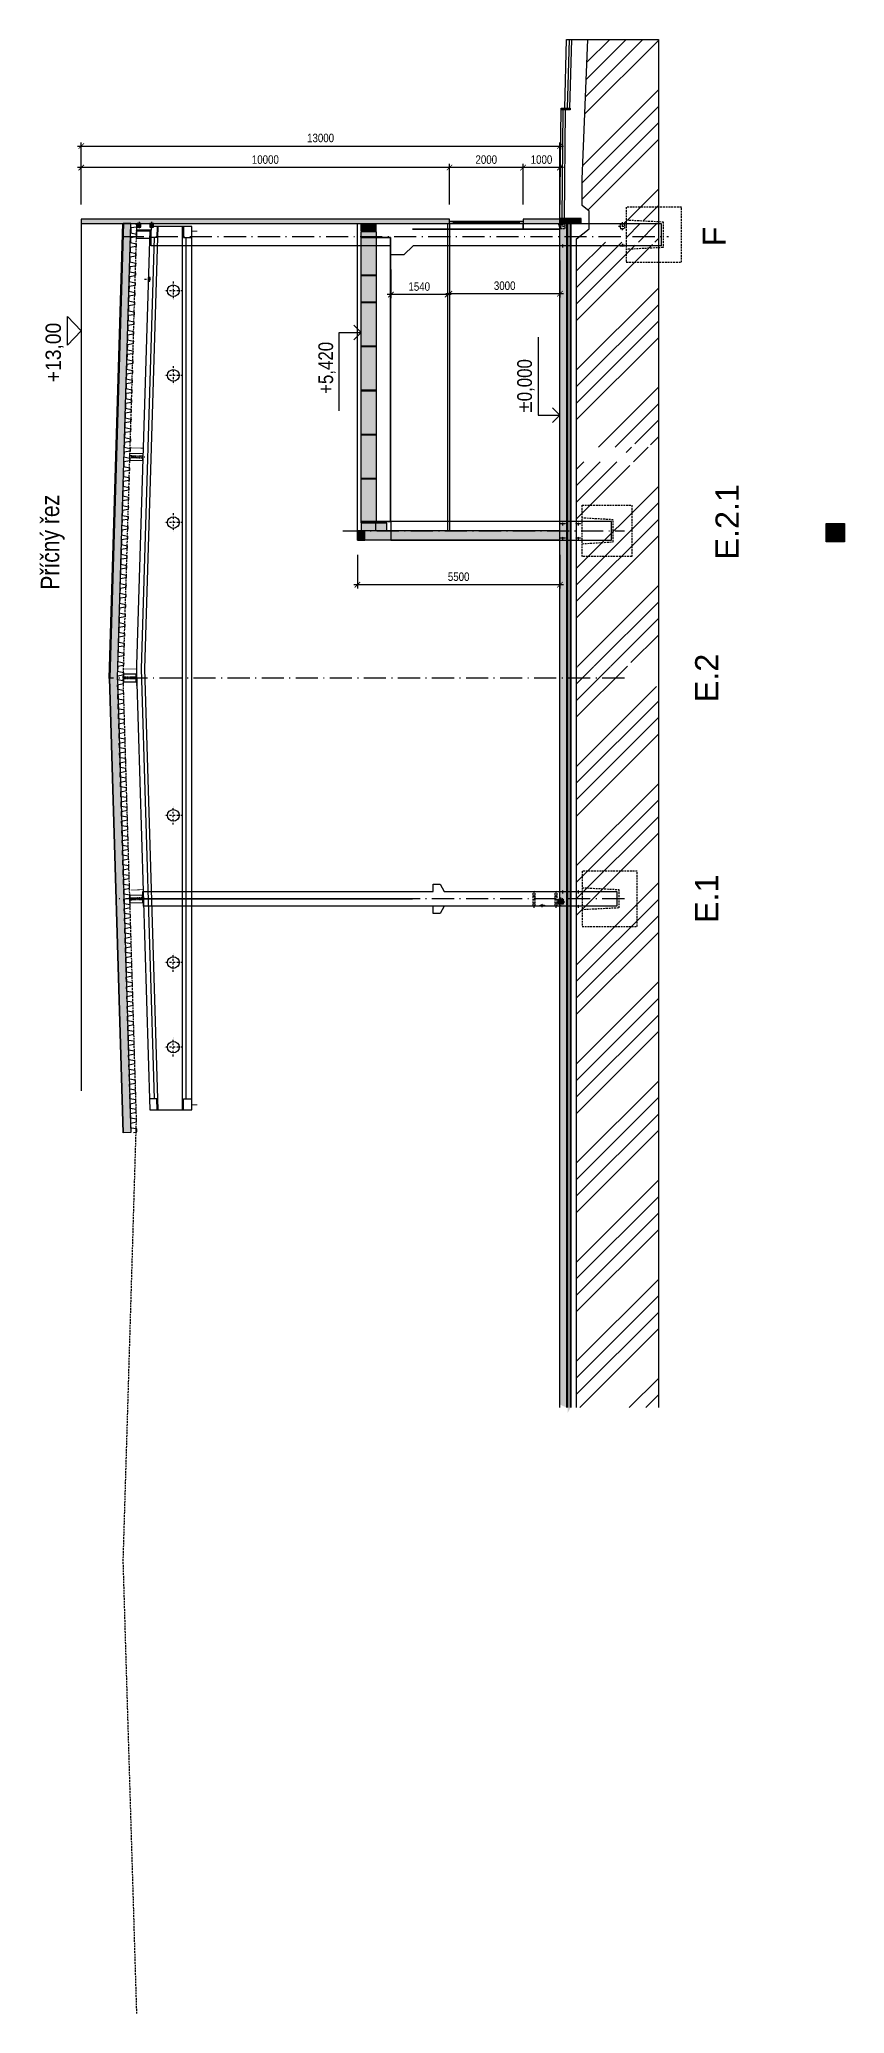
# Model space of a CAD drawing. Header units: millimetres. Extents: x 325046 to 1268204, y 1875583 to 2761998.
# Drawn here: x 1246342 to 1268204, y 2542593 to 2596248 of the extents above; entities that cross this region are included whole.
import ezdxf
from ezdxf.enums import TextEntityAlignment as Align

# ---------------------------------------------------------------- set-up
doc = ezdxf.new("R2010")
doc.units = ezdxf.units.MM
doc.header["$LTSCALE"] = 100
doc.header["$PDMODE"] = 65
for name, pattern in [('ACAD_ISO10W100', [18.5, 12, -3, 0.5, -3]), ('DASHDOT', [1, 0.5, -0.25, 0, -0.25]), ('DASHED', [0.75, 0.5, -0.25])]:
    doc.linetypes.add(name, pattern=pattern)
for name, color, linetype in [('005', 9, 'Continuous'), ('025', 1, 'Continuous'), ('035', 7, 'Continuous'), ('A_KOTY_výškové', 2, 'Continuous'), ('DEHA', 2, 'Continuous'), ('FASÁDY kresba', 7, 'Continuous'), ('KOTY', 2, 'Continuous'), ('kóty 100', 5, 'Continuous'), ('OKNA - RASTR', 5, 'Continuous'), ('PŘÍČKY - ZDĚNÉ', 4, 'Continuous'), ('ČÍSLO MÍSTNOSTI', 4, 'Continuous'), ('ŠRAF-TERÉN', 34, 'Continuous'), ('ŽB - MONOLIT', 4, 'Continuous'), ('ŽB - PREFA', 3, 'Continuous'), ('ŽB- SLOUPY', 3, 'Continuous')]:
    doc.layers.add(name, color=color, linetype=linetype)
for name, color, linetype, lineweight in [('ARKOS - obrys budovy', 4, 'Continuous', 13), ('Objekty - osy', 5, 'ACAD_ISO10W100', 20), ('OBVODOVÝ PLÁŠŤ', 2, 'Continuous', 9), ('ŠRAF-YTONG', 54, 'Continuous', 9), ('ŽB - Šraf-prefa', 253, 'Continuous', 13)]:
    doc.layers.add(name, color=color, linetype=linetype, lineweight=lineweight)
for name, color, linetype, lineweight, true_color in [('IZOLACE - H', 7, 'Continuous', 9, 0x525252), ('PODHLEDY', 7, 'Continuous', 18, 0x1d8172), ('PŘÍČKY - SDK', 7, 'Continuous', 30, 0x6a1174), ('TRAPÉZ -  KRYTINA', 7, 'Continuous', 25, 0x005875)]:
    doc.layers.add(name, color=color, linetype=linetype, lineweight=lineweight, true_color=true_color)
for name, color, linetype, true_color in [('Izolace tepelná', 7, 'Continuous', 0xfdf0ce), ('Popis OS', 7, 'Continuous', 0xbd0a5d), ('Příprava na dock', 7, 'Continuous', 0x616161), ('VÝŠKOVÉ KOTY', 7, 'Continuous', 0xf90b4b), ('ŽB - Šraf-monol', 7, 'Continuous', 0x6bc2a4)]:
    doc.layers.add(name, color=color, linetype=linetype, true_color=true_color)
doc.styles.add('ARIAL', font='arial.ttf')
doc.styles.add('ARIAL NARROW', font='ARIALN.TTF')
doc.styles.add('ARIL-TENKÝ', font='arial.ttf')
doc.dimstyles.new('100', dxfattribs={"dimscale": 100, "dimtxt": 2.3, "dimasz": 1.5, "dimexe": 1, "dimexo": 4, "dimgap": 1, "dimtad": 1, "dimdec": 0, "dimzin": 0, "dimdsep": 46, "dimtxsty": 'ARIAL NARROW', "dimblk": 'ARCHTICK', "dimcen": 4, "dimdle": 1, "dimclrd": 256, "dimclre": 256, "dimclrt": 7, "dimadec": 0, "dimazin": 0, "dimtfac": 1, "dimtdec": 0, "dimtix": 1, "dimtofl": 0, "dimtmove": 0, "dimatfit": 2, "dimldrblk": 'OBLIQUE', "dimfxl": 1, "dimtolj": 1, "dimtzin": 0, "dimlwd": -1, "dimlwe": -1, "dimarcsym": 1})

msp = doc.modelspace()

# ---------------------------------------------------------------- texts
at = {"layer": 'A_KOTY_výškové', "color": 20, "true_color": 0xff3838, "style": 'ARIAL', "width": 0.9}
msp.add_text('+13,00', height=416, rotation=90, dxfattribs=at).set_placement((1246921.5, 2586934.3))
at = {"layer": 'Popis OS', "linetype": 'ByBlock', "style": 'ARIL-TENKÝ'}
for s, p in [('F', (1264665.4, 2590892.7)), ('E.2.1', (1265015.4, 2583139)), ('E.2', (1264462, 2578892.7)), ('E.1', (1264462, 2572892.7))]:
    msp.add_text(s, height=630, rotation=90, dxfattribs=at).set_placement(p, align=Align.MIDDLE_CENTER)
at = {"layer": 'VÝŠKOVÉ KOTY', "ltscale": 2, "transparency": 33554687, "char_height": 400, "attachment_point": 3, "rotation": 90, "style": 'ARIAL NARROW'}
for s, insert in [('+5,420', (1253914.9, 2588029.1)), ('%%P0,000', (1259314.9, 2587560.2))]:
    msp.add_mtext(s, dxfattribs=dict(at, insert=insert))
at = {"layer": 'ČÍSLO MÍSTNOSTI', "style": 'ARIAL NARROW'}
msp.add_text('Příčný řez', height=500, rotation=90, dxfattribs=at).set_placement((1246876.7, 2581293.3))

# ---------------------------------------------------------------- blocks, each defined once
blk = doc.blocks.new('hlavice 4 pohled')
at = {"layer": 'Příprava na dock', "linetype": 'DASHED'}
blk.add_lwpolyline([(2018455, -5355778), (2018455, -5354278), (2016955, -5354278), (2016955, -5355778)], close=True, dxfattribs=at)
blk.add_lwpolyline([(2018005, -5354278), (2017955, -5355278), (2017455, -5355278), (2017405, -5354278)], dxfattribs=at)
blk = doc.blocks.new('atika roh')
at = {"layer": 'Příprava na dock', "ltscale": 0.5}
h = blk.add_hatch(dxfattribs=at)
h.set_pattern_fill('ANSI31', color=256, scale=250)
h.set_pattern_definition([(45, (-13253.59, -4226.8), (-22.09708691, 22.09708691), [])])
h.paths.add_polyline_path([(1752057, -4990655), (1752157, -4990655), (1752157, -4990755), (1752057, -4990755)])
h = blk.add_hatch(dxfattribs=at)
h.set_pattern_fill('ANSI31', color=256, scale=250)
h.set_pattern_definition([(45, (-13253.59, -4066.8), (-22.09708691, 22.09708691), [])])
h.paths.add_polyline_path([(1752057, -4990995), (1752157, -4990995), (1752157, -4991095), (1752057, -4991095)])
at = {"layer": '025', "ltscale": 0.5}
for points in [[(1752057, -4990655), (1752157, -4990655), (1752157, -4990755), (1752057, -4990755)], [(1752057, -4990995), (1752157, -4990995), (1752157, -4991095), (1752057, -4991095)]]:
    blk.add_lwpolyline(points, close=True, dxfattribs=at)
at = {"layer": '025', "linetype": 'DASHED', "ltscale": 0.5}
for points in [[(1752067, -4990755), (1752067, -4990655)], [(1752067, -4991095), (1752067, -4990995)]]:
    blk.add_lwpolyline(points, dxfattribs=at)
at = {"layer": 'Příprava na dock', "linetype": 'DASHDOT', "ltscale": 0.5}
for points in [[(1752007, -4990705), (1752207, -4990705)], [(1752007, -4991045), (1752207, -4991045)]]:
    blk.add_lwpolyline(points, dxfattribs=at)
blk = doc.blocks.new('_ARCHTICK')
at = {"color": 0, "linetype": 'ByBlock', "const_width": 0.15}
blk.add_lwpolyline([(-0.5, -0.5), (0.5, 0.5)], dxfattribs=at)
blk = doc.blocks.new('*D1321')
at = {"layer": 'Defpoints', "color": 0, "linetype": 'ByBlock', "ltscale": 100, "transparency": 16777216}
for p in [(1260475, 2593352), (1247475, 2591853), (1260475, 2591873)]:
    blk.add_point(p, dxfattribs=at)
at = {"layer": 'kóty 100', "linetype": 'ByBlock', "ltscale": 100, "transparency": 16777216}
for p, q in [((1247375, 2593352), (1260575, 2593352)), ((1247475, 2592253), (1247475, 2593452)), ((1260475, 2592273), (1260475, 2593452))]:
    blk.add_line(p, q, dxfattribs=at)
at = {"layer": 'kóty 100', "linetype": 'ByBlock', "ltscale": 100, "transparency": 16777216, "xscale": 150, "yscale": 150, "zscale": 150, "rotation": 180}
blk.add_blockref('_ARCHTICK', (1247475, 2593352), dxfattribs=at)
at = {"layer": 'kóty 100', "linetype": 'ByBlock', "ltscale": 100, "transparency": 16777216, "xscale": 150, "yscale": 150, "zscale": 150}
blk.add_blockref('_ARCHTICK', (1260475, 2593352), dxfattribs=at)
at = {"layer": 'kóty 100', "color": 7, "linetype": 'ByBlock', "ltscale": 100, "transparency": 16777216, "insert": (1253975, 2593570), "char_height": 230, "attachment_point": 5, "style": 'ARIAL NARROW'}
blk.add_mtext('\\A1;13000', dxfattribs=at)
blk = doc.blocks.new('_Oblique')
at = {"color": 0, "lineweight": -2}
blk.add_line((-0.5, -0.5), (0.5, 0.5), dxfattribs=at)
blk = doc.blocks.new('V3 POHL')
at = {"layer": '005', "linetype": 'DASHDOT'}
for points in [[(1939996, -5358455), (1939496, -5358455), (1939496, -5358455)], [(1939746, -5358205), (1939746, -5358705), (1939746, -5358705)], [(1939746, -5360505), (1939746, -5361005), (1939746, -5361005)], [(1939996, -5360755), (1939496, -5360755), (1939496, -5360755)], [(1939996, -5364755), (1939496, -5364755), (1939496, -5364755)], [(1939746, -5364505), (1939746, -5365005), (1939746, -5365005)], [(1939746, -5372965), (1939746, -5372465), (1939746, -5372465)], [(1939996, -5372715), (1939496, -5372715), (1939496, -5372715)], [(1939996, -5376715), (1939496, -5376715), (1939496, -5376715)], [(1939746, -5376965), (1939746, -5376465), (1939746, -5376465)], [(1939746, -5379265), (1939746, -5378765), (1939746, -5378765)], [(1939996, -5379015), (1939496, -5379015), (1939496, -5379015)]]:
    blk.add_lwpolyline(points, dxfattribs=at)
at = {"layer": '025', "linetype": 'DASHED'}
for points, const_width in [([(1940396, -5356835), (1940246, -5356835)], 25), ([(1938926, -5362735), (1938586, -5362725)], 20), ([(1938749, -5368735), (1938409, -5368735)], 20), ([(1938926, -5374735), (1938586, -5374745)], 20), ([(1940396, -5380585), (1940246, -5380585)], 25)]:
    blk.add_lwpolyline(points, dxfattribs=dict(at, const_width=const_width))
at = {"layer": '025', "linetype": 'DASHED', "ltscale": 0.5}
blk.add_lwpolyline([(1939065, -5358095), (1939062, -5358195), (1939112, -5358197), (1939115, -5358097)], close=True, dxfattribs=at)
at = {"layer": '035', "ltscale": 0.5}
blk.add_lwpolyline([(1939146, -5356805), (1939104, -5356805), (1938749, -5368634), (1938749, -5368836), (1939105, -5380715), (1940246, -5380715), (1940246, -5356705), (1939146, -5356705), (1939146, -5356805)], close=True, dxfattribs=at)
for points in [[(1939326, -5356705), (1938966, -5368735), (1939325, -5380715)], [(1939311, -5356705), (1939302, -5357005), (1939098, -5357005)], [(1939976, -5380715), (1939976, -5380715), (1939996, -5380715), (1939996, -5356705), (1939976, -5356705), (1939976, -5356705)], [(1940026, -5356705), (1940026, -5357005), (1940246, -5357005)], [(1939228, -5357005), (1938876, -5368735), (1939226, -5380415)], [(1940096, -5380415), (1940096, -5357005)], [(1939309, -5380715), (1939300, -5380415), (1939096, -5380415)], [(1940026, -5380715), (1940026, -5380415), (1940246, -5380415)]]:
    blk.add_lwpolyline(points, dxfattribs=at)
for centre in [(1939746, -5358455), (1939746, -5360755), (1939746, -5364755), (1939746, -5372715), (1939746, -5376715), (1939746, -5379015)]:
    blk.add_circle(centre, 158, dxfattribs=at)
at = {"layer": 'DEHA', "color": 3, "linetype": 'DASHDOT'}
blk.add_lwpolyline([(1938964, -5358145), (1939164, -5358145)], dxfattribs=at)
blk = doc.blocks.new('H5_PO')
at = {"layer": '005', "linetype": 'DASHED'}
blk.add_lwpolyline([(1621354, -5112451), (1621354, -5111101), (1622754, -5111101), (1622754, -5112451)], close=True, dxfattribs=at)
blk.add_lwpolyline([(1621704, -5111101), (1621754, -5111951), (1622354, -5111951), (1622404, -5111101)], dxfattribs=at)
blk = doc.blocks.new('H2 PO')
at = {"layer": '005', "linetype": 'DASHED'}
blk.add_lwpolyline([(2029475, -4892558), (2029475, -4891058), (2027975, -4891058), (2027975, -4892558)], close=True, dxfattribs=at)
blk.add_lwpolyline([(2029125, -4891058), (2029075, -4892058), (2028375, -4892058), (2028325, -4891058)], dxfattribs=at)
blk = doc.blocks.new('*D1323')
at = {"layer": 'Defpoints', "color": 0, "linetype": 'ByBlock', "ltscale": 100, "transparency": 16777216}
for p in [(1257475, 2590643), (1260475, 2590643), (1257475, 2589337)]:
    blk.add_point(p, dxfattribs=at)
at = {"layer": 'kóty 100', "linetype": 'ByBlock', "ltscale": 100, "transparency": 16777216}
for p, q in [((1257475, 2590243), (1257475, 2589237)), ((1260475, 2590243), (1260475, 2589237)), ((1260575, 2589337), (1257375, 2589337))]:
    blk.add_line(p, q, dxfattribs=at)
at = {"layer": 'kóty 100', "linetype": 'ByBlock', "ltscale": 100, "transparency": 16777216, "xscale": 150, "yscale": 150, "zscale": 150, "rotation": 180}
blk.add_blockref('_ARCHTICK', (1257475, 2589337), dxfattribs=at)
at = {"layer": 'kóty 100', "linetype": 'ByBlock', "ltscale": 100, "transparency": 16777216, "xscale": 150, "yscale": 150, "zscale": 150}
blk.add_blockref('_ARCHTICK', (1260475, 2589337), dxfattribs=at)
at = {"layer": 'kóty 100', "color": 7, "linetype": 'ByBlock', "ltscale": 100, "transparency": 16777216, "insert": (1258975, 2589555), "char_height": 230, "attachment_point": 5, "style": 'ARIAL NARROW'}
blk.add_mtext('\\A1;3000', dxfattribs=at)
blk = doc.blocks.new('*D1324')
at = {"layer": 'Defpoints', "color": 0, "linetype": 'ByBlock', "ltscale": 100, "transparency": 16777216}
for p in [(1257425, 2590643), (1255885, 2590393), (1255885, 2589315)]:
    blk.add_point(p, dxfattribs=at)
at = {"layer": 'kóty 100', "linetype": 'ByBlock', "ltscale": 100, "transparency": 16777216}
for p, q in [((1255885, 2589993), (1255885, 2589215)), ((1257425, 2590243), (1257425, 2589215)), ((1257525, 2589315), (1255785, 2589315))]:
    blk.add_line(p, q, dxfattribs=at)
at = {"layer": 'kóty 100', "linetype": 'ByBlock', "ltscale": 100, "transparency": 16777216, "xscale": 150, "yscale": 150, "zscale": 150, "rotation": 180}
blk.add_blockref('_ARCHTICK', (1255885, 2589315), dxfattribs=at)
at = {"layer": 'kóty 100', "linetype": 'ByBlock', "ltscale": 100, "transparency": 16777216, "xscale": 150, "yscale": 150, "zscale": 150}
blk.add_blockref('_ARCHTICK', (1257425, 2589315), dxfattribs=at)
at = {"layer": 'kóty 100', "color": 7, "linetype": 'ByBlock', "ltscale": 100, "transparency": 16777216, "insert": (1256655, 2589532), "char_height": 230, "attachment_point": 5, "style": 'ARIAL NARROW'}
blk.add_mtext('\\A1;1540', dxfattribs=at)
blk = doc.blocks.new('*D1325')
at = {"layer": 'Defpoints', "color": 0, "linetype": 'ByBlock', "ltscale": 100, "transparency": 16777216}
for p in [(1254975, 2582643), (1260475, 2582643), (1254975, 2581428)]:
    blk.add_point(p, dxfattribs=at)
at = {"layer": 'kóty 100', "linetype": 'ByBlock', "ltscale": 100, "transparency": 16777216}
for p, q in [((1254975, 2582243), (1254975, 2581328)), ((1260475, 2582243), (1260475, 2581328)), ((1260575, 2581428), (1254875, 2581428))]:
    blk.add_line(p, q, dxfattribs=at)
at = {"layer": 'kóty 100', "linetype": 'ByBlock', "ltscale": 100, "transparency": 16777216, "xscale": 150, "yscale": 150, "zscale": 150, "rotation": 180}
blk.add_blockref('_ARCHTICK', (1254975, 2581428), dxfattribs=at)
at = {"layer": 'kóty 100', "linetype": 'ByBlock', "ltscale": 100, "transparency": 16777216, "xscale": 150, "yscale": 150, "zscale": 150}
blk.add_blockref('_ARCHTICK', (1260475, 2581428), dxfattribs=at)
at = {"layer": 'kóty 100', "color": 7, "linetype": 'ByBlock', "ltscale": 100, "transparency": 16777216, "insert": (1257725, 2581645), "char_height": 230, "attachment_point": 5, "style": 'ARIAL NARROW'}
blk.add_mtext('\\A1;5500', dxfattribs=at)
blk = doc.blocks.new('*D1332')
at = {"layer": 'Defpoints', "color": 0, "linetype": 'ByBlock', "ltscale": 100, "transparency": 16777216}
for p in [(1259475, 2592766), (1259475, 2591363), (1260475, 2591363)]:
    blk.add_point(p, dxfattribs=at)
at = {"layer": 'kóty 100', "linetype": 'ByBlock', "ltscale": 100, "transparency": 16777216}
for p, q in [((1260575, 2592766), (1259375, 2592766)), ((1259475, 2591763), (1259475, 2592866)), ((1260475, 2591763), (1260475, 2592866))]:
    blk.add_line(p, q, dxfattribs=at)
at = {"layer": 'kóty 100', "linetype": 'ByBlock', "ltscale": 100, "transparency": 16777216, "xscale": 150, "yscale": 150, "zscale": 150, "rotation": 180}
blk.add_blockref('_ARCHTICK', (1259475, 2592766), dxfattribs=at)
at = {"layer": 'kóty 100', "linetype": 'ByBlock', "ltscale": 100, "transparency": 16777216, "xscale": 150, "yscale": 150, "zscale": 150}
blk.add_blockref('_ARCHTICK', (1260475, 2592766), dxfattribs=at)
at = {"layer": 'kóty 100', "color": 7, "linetype": 'ByBlock', "ltscale": 100, "transparency": 16777216, "insert": (1259975, 2592983), "char_height": 230, "attachment_point": 5, "style": 'ARIAL NARROW'}
blk.add_mtext('\\A1;1000', dxfattribs=at)
blk = doc.blocks.new('*D1333')
at = {"layer": 'Defpoints', "color": 0, "linetype": 'ByBlock', "ltscale": 100, "transparency": 16777216}
for p in [(1257475, 2592766), (1257475, 2591363), (1259475, 2591363)]:
    blk.add_point(p, dxfattribs=at)
at = {"layer": 'kóty 100', "linetype": 'ByBlock', "ltscale": 100, "transparency": 16777216}
for p, q in [((1259575, 2592766), (1257375, 2592766)), ((1257475, 2591763), (1257475, 2592866)), ((1259475, 2591763), (1259475, 2592866))]:
    blk.add_line(p, q, dxfattribs=at)
at = {"layer": 'kóty 100', "linetype": 'ByBlock', "ltscale": 100, "transparency": 16777216, "xscale": 150, "yscale": 150, "zscale": 150, "rotation": 180}
blk.add_blockref('_ARCHTICK', (1257475, 2592766), dxfattribs=at)
at = {"layer": 'kóty 100', "linetype": 'ByBlock', "ltscale": 100, "transparency": 16777216, "xscale": 150, "yscale": 150, "zscale": 150}
blk.add_blockref('_ARCHTICK', (1259475, 2592766), dxfattribs=at)
at = {"layer": 'kóty 100', "color": 7, "linetype": 'ByBlock', "ltscale": 100, "transparency": 16777216, "insert": (1258475, 2592983), "char_height": 230, "attachment_point": 5, "style": 'ARIAL NARROW'}
blk.add_mtext('\\A1;2000', dxfattribs=at)
blk = doc.blocks.new('*D1334')
at = {"layer": 'Defpoints', "color": 0, "linetype": 'ByBlock', "ltscale": 100, "transparency": 16777216}
for p in [(1247475, 2592766), (1247475, 2591363), (1257475, 2591363)]:
    blk.add_point(p, dxfattribs=at)
at = {"layer": 'kóty 100', "linetype": 'ByBlock', "ltscale": 100, "transparency": 16777216}
for p, q in [((1257575, 2592766), (1247375, 2592766)), ((1247475, 2591763), (1247475, 2592866)), ((1257475, 2591763), (1257475, 2592866))]:
    blk.add_line(p, q, dxfattribs=at)
at = {"layer": 'kóty 100', "linetype": 'ByBlock', "ltscale": 100, "transparency": 16777216, "xscale": 150, "yscale": 150, "zscale": 150, "rotation": 180}
blk.add_blockref('_ARCHTICK', (1247475, 2592766), dxfattribs=at)
at = {"layer": 'kóty 100', "linetype": 'ByBlock', "ltscale": 100, "transparency": 16777216, "xscale": 150, "yscale": 150, "zscale": 150}
blk.add_blockref('_ARCHTICK', (1257475, 2592766), dxfattribs=at)
at = {"layer": 'kóty 100', "color": 7, "linetype": 'ByBlock', "ltscale": 100, "transparency": 16777216, "insert": (1252475, 2592983), "char_height": 230, "attachment_point": 5, "style": 'ARIAL NARROW'}
blk.add_mtext('\\A1;10000', dxfattribs=at)

# ---------------------------------------------------------------- dimensions: what is measured, and where the dimension line sits
at = {"layer": 'kóty 100', "linetype": 'ByBlock', "ltscale": 100}
dim = msp.add_linear_dim(base=(1260475.4, 2593352.3), p1=(1247475.4, 2591853.1), p2=(1260475.4, 2591873.1), angle=180, dimstyle='100', override={"dimtmove": 1}, dxfattribs=at)
dim.commit()
dim.dimension.update_dxf_attribs({"geometry": '*D1321', "text_midpoint": (1253975.4, 2593569.7)})
for base, p1, p2, picture, middle in [((1247475.4, 2592765.8), (1257475.4, 2591362.7), (1247475.4, 2591362.7), '*D1334', (1252475.4, 2592983.3)), ((1257475.4, 2592765.8), (1259475.4, 2591362.7), (1257475.4, 2591362.7), '*D1333', (1258475.4, 2592983.3))]:
    dim = msp.add_linear_dim(base=base, p1=p1, p2=p2, dimstyle='100', override={"dimtmove": 1}, dxfattribs=at)
    dim.commit()
    dim.dimension.update_dxf_attribs({"geometry": picture, "text_midpoint": middle})
for base, p1, p2, picture, middle in [((1259475.4, 2592765.8), (1260475.4, 2591362.7), (1259475.4, 2591362.7), '*D1332', (1259975.4, 2592983.3)), ((1255885.4, 2589314.6), (1257425.4, 2590642.7), (1255885.4, 2590392.7), '*D1324', (1256655.4, 2589532)), ((1257475.4, 2589337.3), (1260475.4, 2590642.7), (1257475.4, 2590642.7), '*D1323', (1258975.4, 2589554.8)), ((1254975.4, 2581427.6), (1260475.4, 2582642.7), (1254975.4, 2582642.7), '*D1325', (1257725.4, 2581645))]:
    dim = msp.add_linear_dim(base=base, p1=p1, p2=p2, dimstyle='100', dxfattribs=at)
    dim.commit()
    dim.dimension.update_dxf_attribs({"geometry": picture, "text_midpoint": middle})

# ---------------------------------------------------------------- hatches: boundary and pattern name
at = {"layer": 'Izolace tepelná'}
h = msp.add_hatch(color=256, dxfattribs=at)
h.dxf.hatch_style = 1
h.paths.add_polyline_path([(1257475.4, 2591362.7), (1247475.4, 2591362.7), (1247475.4, 2591242.7), (1257475.4, 2591242.7)])
h.paths.add_polyline_path([(1259475.4, 2591242.7), (1260475.4, 2591242.7), (1260475.4, 2591362.7), (1259475.4, 2591362.7)])
h = msp.add_hatch(color=256, dxfattribs=at)
h.dxf.hatch_style = 1
h.paths.add_polyline_path([(1248437.7, 2584981.3), (1248257.8, 2578984), (1248457.7, 2578978), (1248637.6, 2584975.3)])
h.paths.add_polyline_path([(1248617.7, 2590978.6), (1248437.7, 2584981.3), (1248637.6, 2584975.3), (1248639.4, 2585033.1), (1248817.6, 2590972.6)])
h.paths.add_polyline_path([(1248625.9, 2591253.5), (1248617.7, 2590978.6), (1248817.6, 2590972.6), (1248825.8, 2591247.5)])
h.paths.add_polyline_path([(1248455.2, 2578892.7), (1248255.1, 2578892.7), (1248257.8, 2578984), (1248457.7, 2578978)])
h = msp.add_hatch(color=256, dxfattribs=at)
h.dxf.hatch_style = 1
h.paths.add_polyline_path([(1260685.4, 2558918.5), (1260768, 2559063.8), (1260765.4, 2591242.7), (1260685.4, 2591242.7)])
h = msp.add_hatch(color=256, dxfattribs=at)
h.dxf.hatch_style = 1
h.paths.add_polyline_path([(1248437.7, 2572804.1), (1248257.8, 2578801.4), (1248457.7, 2578807.4), (1248637.6, 2572810.1)])
h.paths.add_polyline_path([(1248617.7, 2566806.8), (1248437.7, 2572804.1), (1248637.6, 2572810.1), (1248639.4, 2572752.4), (1248817.6, 2566812.8)])
h.paths.add_polyline_path([(1248625.9, 2566531.9), (1248617.7, 2566806.8), (1248817.6, 2566812.8), (1248825.8, 2566537.9)])
h.paths.add_polyline_path([(1248455.2, 2578892.7), (1248255.1, 2578892.7), (1248257.8, 2578801.4), (1248457.7, 2578807.4)])
at = {"layer": 'Příprava na dock'}
h = msp.add_hatch(dxfattribs=at)
h.set_pattern_fill('ANSI31', color=256, scale=250, angle=270)
h.set_pattern_definition([(315, (5874961.077, 2082741.14), (22.09708691, 22.09708691), [])])
h.paths.add_polyline_path([(1260555.4, 2572872.7), (1260555.4, 2572752.7), (1260435.4, 2572752.7), (1260435.4, 2572872.7)])
at = {"layer": 'ŠRAF-TERÉN'}
h = msp.add_hatch(dxfattribs=at)
h.set_pattern_fill('ANSI34', color=256, scale=100, angle=180, style=0)
h.set_pattern_definition([(225, (3780842.9, 1468831.5), (1347.0384, -1347.0384), []), (225, (3780393.9, 1468831.5), (1347.0384, -1347.0384), []), (225, (3779944.9, 1468831.5), (1347.0384, -1347.0384), []), (225, (3779495.9, 1468831.5), (1347.0384, -1347.0384), [])])
h.paths.add_polyline_path([(1260925.4, 2590742.7), (1260925.4, 2585167.7), (1262275.4, 2585167.7), (1262275.4, 2585717.7), (1263149.8, 2585717.7), (1263149.8, 2590242.7), (1262275.4, 2590242.7), (1262275.4, 2590742.7)])
h.paths.add_polyline_path([(1261234.3, 2596248.2), (1261075.4, 2592447.7), (1261075.4, 2591734.2), (1261273.8, 2591580.2), (1261273.8, 2591242.7), (1262275.4, 2591242.7), (1262275.4, 2591742.7), (1263149.8, 2591742.7), (1263149.8, 2596248.2)])
h.paths.add_polyline_path([(1260925.4, 2579217.7), (1262275.4, 2579217.7), (1262275.4, 2579717.7), (1263149.8, 2579717.7), (1263149.8, 2584217.7), (1262275.4, 2584217.7), (1262275.4, 2584767.7), (1262235.4, 2584767.7), (1262235.4, 2584767.7), (1262115.4, 2584767.7), (1260925.4, 2584767.7)])
h.paths.add_polyline_path([(1260925.4, 2578967.7), (1262275.4, 2578967.7), (1262275.4, 2579217.7), (1262235.4, 2579217.7), (1262235.4, 2579207.7), (1262115.4, 2579207.7), (1260925.4, 2579208.6)])
h.paths.add_polyline_path([(1260925.4, 2578967.7), (1260925.4, 2578717.7), (1262115.4, 2578717.7), (1262115.4, 2578727.7), (1262235.4, 2578727.7), (1262275.4, 2578727.3), (1262275.4, 2578967.7)])
h.paths.add_polyline_path([(1260925.4, 2559063.8), (1263149.8, 2559063.8), (1263149.8, 2578217.7), (1262275.4, 2578217.7), (1262275.4, 2578717.7), (1262235.4, 2578717.7), (1262235.4, 2578717.7), (1262115.4, 2578717.7), (1260925.4, 2578717.7)])
h.paths.add_polyline_path([(1262275.4, 2578617.7), (1262275.4, 2578217.7), (1263149.8, 2578217.7), (1263149.8, 2578661.4)], flags=17)
h.paths.add_polyline_path([(1262275.4, 2578967.7), (1262275.4, 2578717.7), (1263149.8, 2578717.7), (1263149.8, 2578967.7)])
h.paths.add_polyline_path([(1262275.4, 2579217.7), (1262275.4, 2578967.7), (1263149.8, 2578967.7), (1263149.8, 2579217.7)])
h.paths.add_polyline_path([(1262275.4, 2579717.7), (1262275.4, 2579317.7), (1263149.8, 2579274), (1263149.8, 2579717.7)], flags=17)
h.paths.add_polyline_path([(1262275.4, 2584667.7), (1262275.4, 2584217.7), (1263149.8, 2584217.7), (1263149.8, 2584711.4)], flags=17)
h.paths.add_polyline_path([(1262275.4, 2584967.7), (1262275.4, 2584767.7), (1263149.8, 2584767.7), (1263149.8, 2584967.7)])
h.paths.add_polyline_path([(1262275.4, 2585167.7), (1262275.4, 2584967.7), (1263149.8, 2584967.7), (1263149.8, 2585167.7)])
h.paths.add_polyline_path([(1262275.4, 2585717.7), (1262275.4, 2585267.7), (1263149.8, 2585224), (1263149.8, 2585717.7)], flags=17)
h.paths.add_polyline_path([(1262275.4, 2590642.7), (1262275.4, 2590242.7), (1263149.8, 2590242.7), (1263149.8, 2590686.4)], flags=17)
h.paths.add_polyline_path([(1262275.4, 2590967.7), (1262275.4, 2590742.7), (1263149.8, 2590742.7), (1263149.8, 2590967.7)])
h.paths.add_polyline_path([(1262275.4, 2591242.7), (1262275.4, 2590967.7), (1263149.8, 2590967.7), (1263149.8, 2591242.7)])
h.paths.add_polyline_path([(1262275.4, 2591742.7), (1262275.4, 2591342.7), (1263149.8, 2591299), (1263149.8, 2591742.7)], flags=17)
at = {"layer": 'ŠRAF-YTONG', "linetype": 'ByBlock', "ltscale": 100, "true_color": 0x919191}
h = msp.add_hatch(color=252, dxfattribs=at)
h.dxf.hatch_style = 1
h.paths.add_polyline_path([(1255885.4, 2582892.7), (1254975.4, 2582892.7), (1254975.4, 2582642.7), (1255885.4, 2582642.7)])
h.paths.add_polyline_path([(1260475.4, 2582892.7), (1255885.4, 2582892.7), (1255885.4, 2582642.7), (1260475.4, 2582642.7)])
at = {"layer": 'ŽB - Šraf-monol'}
msp.add_hatch(color=256, dxfattribs=at).paths.add_polyline_path([(1260475.4, 2559144.3), (1260655.4, 2559063.8), (1260655.4, 2591242.7), (1260475.4, 2591242.7)])
at = {"layer": 'ŽB - Šraf-monol', "linetype": 'ByBlock', "ltscale": 100}
msp.add_hatch(color=256, dxfattribs=at).paths.add_polyline_path([(1254975.4, 2582892.7), (1254975.4, 2582642.7), (1255175.4, 2582642.7), (1255175.4, 2582892.7)])
at = {"layer": 'ŽB - Šraf-prefa', "linetype": 'ByBlock', "ltscale": 100}
h = msp.add_hatch(color=256, dxfattribs=at)
h.dxf.hatch_style = 1
h.paths.add_polyline_path([(1255075.4, 2591042.7), (1255075.4, 2591242.7), (1255475.4, 2591242.7), (1255475.4, 2591042.7)])
h = msp.add_hatch(color=256, dxfattribs=at)
h.dxf.hatch_style = 1
h.paths.add_polyline_path([(1255075.4, 2587902.7), (1255485.4, 2587902.7), (1255485.4, 2586712.7), (1255075.4, 2586712.7)])
h.paths.add_polyline_path([(1255075.4, 2586702.7), (1255485.4, 2586702.7), (1255485.4, 2585512.7), (1255075.4, 2585512.7)])
h.paths.add_polyline_path([(1255075.4, 2584302.7), (1255485.4, 2584302.7), (1255485.4, 2583112.7), (1255075.4, 2583112.7)])
h.paths.add_polyline_path([(1255075.4, 2585502.7), (1255485.4, 2585502.7), (1255485.4, 2584312.7), (1255075.4, 2584312.7)])
h.paths.add_polyline_path([(1255075.4, 2589832.7), (1255485.4, 2589832.7), (1255485.4, 2589112.7), (1255075.4, 2589112.7)])
h.paths.add_polyline_path([(1255075.4, 2591032.7), (1255485.4, 2591032.7), (1255485.4, 2589842.7), (1255075.4, 2589842.7)])
h.paths.add_polyline_path([(1255075.4, 2589102.7), (1255485.4, 2589102.7), (1255485.4, 2587912.7), (1255075.4, 2587912.7)])
at = {"layer": 'ŽB - Šraf-prefa', "ltscale": 2}
msp.add_hatch(color=256, dxfattribs=at).paths.add_polyline_path([(1260475.4, 2591242.7), (1260475.4, 2591382.7), (1261055.4, 2591382.7), (1261055.4, 2591242.7)])
at = {"layer": 'ŽB - Šraf-prefa'}
msp.add_hatch(color=256, dxfattribs=at).paths.add_polyline_path([(1260475.4, 2591382.7), (1260475.4, 2591242.7), (1261055.4, 2591242.7), (1261055.4, 2591382.7)])
at = {"layer": 'ŽB - Šraf-prefa', "linetype": 'ByBlock', "ltscale": 100}
h = msp.add_hatch(color=256, dxfattribs=at)
h.dxf.hatch_style = 1
h.paths.add_polyline_path([(1255775.4, 2583102.7), (1255475.4, 2583102.7), (1255475.4, 2582902.7), (1255775.4, 2582902.7)])
h.paths.add_polyline_path([(1255475.4, 2583102.7), (1255075.4, 2583102.7), (1255075.4, 2582902.7), (1255475.4, 2582902.7)])
at = {"layer": 'ŽB - Šraf-prefa', "ltscale": 100}
h = msp.add_hatch(color=256, dxfattribs=at)
h.dxf.hatch_style = 1
h.paths.add_polyline_path([(1268203.7, 2583092.7), (1267703.7, 2583092.7), (1267703.7, 2582592.7), (1268203.7, 2582592.7)])

# ---------------------------------------------------------------- linework, layer by layer
at = {"layer": '025', "linetype": 'DASHED', "ltscale": 0.4}
for points in [[(1260435.4, 2591212.7), (1260555.4, 2591212.7), (1260555.4, 2591222.7), (1260435.4, 2591222.7), (1260435.4, 2591212.7)], [(1260495.4, 2590652.7), (1260615.4, 2590652.7), (1260615.4, 2590642.7), (1260495.4, 2590642.7), (1260495.4, 2590652.7)], [(1262115.4, 2590642.7), (1262235.4, 2590642.7), (1262235.4, 2590652.7), (1262115.4, 2590652.7), (1262115.4, 2590642.7)], [(1260495.4, 2583092.7), (1260615.4, 2583092.7), (1260615.4, 2583082.7), (1260495.4, 2583082.7), (1260495.4, 2583092.7)], [(1260915.4, 2583092.7), (1261035.4, 2583092.7), (1261035.4, 2583082.7), (1260915.4, 2583082.7), (1260915.4, 2583092.7)], [(1260495.4, 2582702.7), (1260615.4, 2582702.7), (1260615.4, 2582692.7), (1260495.4, 2582692.7), (1260495.4, 2582702.7)], [(1260915.4, 2582702.7), (1261035.4, 2582702.7), (1261035.4, 2582692.7), (1260915.4, 2582692.7), (1260915.4, 2582702.7)], [(1260495.4, 2573092.7), (1260615.4, 2573092.7), (1260615.4, 2573082.7), (1260495.4, 2573082.7), (1260495.4, 2573092.7)], [(1260915.4, 2573092.7), (1261035.4, 2573092.7), (1261035.4, 2573082.7), (1260915.4, 2573082.7), (1260915.4, 2573092.7)], [(1259935.4, 2572722.7), (1260055.4, 2572722.7), (1260055.4, 2572712.7), (1259935.4, 2572712.7), (1259935.4, 2572722.7)], [(1260915.4, 2572702.7), (1261035.4, 2572702.7), (1261035.4, 2572692.7), (1260915.4, 2572692.7), (1260915.4, 2572702.7)]]:
    msp.add_lwpolyline(points, dxfattribs=at)
at = {"layer": '025', "linetype": 'DASHED', "ltscale": 0.8}
for points in [[(1260615.4, 2591112.7), (1260615.4, 2591232.7), (1260495.4, 2591232.7), (1260495.4, 2591112.7), (1260615.4, 2591112.7)], [(1262235.4, 2591112.7), (1262235.4, 2591232.7), (1262115.4, 2591232.7), (1262115.4, 2591112.7), (1262235.4, 2591112.7)]]:
    msp.add_lwpolyline(points, dxfattribs=at)
at = {"layer": '025'}
msp.add_lwpolyline([(1260555.4, 2572872.7), (1260555.4, 2572752.7), (1260435.4, 2572752.7), (1260435.4, 2572872.7), (1260555.4, 2572872.7)], dxfattribs=at)
at = {"layer": '035', "ltscale": 0.5}
for points in [[(1248985.4, 2591062.7), (1248985.4, 2591242.7), (1263225.4, 2591242.7), (1263225.4, 2590642.7), (1256485.4, 2590642.7), (1256235.4, 2590392.7), (1255885.4, 2590392.7), (1255885.4, 2590642.7), (1249375.4, 2590642.7), (1249375.4, 2591062.7), (1248985.4, 2591062.7)], [(1249150.4, 2573092.7), (1257035.4, 2573092.7), (1257035.4, 2573292.7), (1257225.4, 2573292.7), (1257335.4, 2573092.7), (1262025.4, 2573092.7), (1262025.4, 2572692.7), (1257335.4, 2572692.7), (1257225.4, 2572492.7), (1257035.4, 2572492.7), (1257035.4, 2572692.7), (1249162.4, 2572692.7), (1249150.4, 2573092.7)]]:
    msp.add_lwpolyline(points, dxfattribs=at)
at = {"layer": '035', "linetype": 'DASHED', "ltscale": 0.4}
for points in [[(1260425.4, 2591242.7), (1260425.4, 2591242.7), (1260435.4, 2591222.7), (1260555.4, 2591222.7), (1260565.4, 2591242.7)], [(1259925.4, 2572692.7), (1259925.4, 2572692.7), (1259935.4, 2572712.7), (1260055.4, 2572712.7), (1260065.4, 2572692.7)]]:
    msp.add_lwpolyline(points, dxfattribs=at)
at = {"layer": '035'}
for points in [[(1255075.4, 2590869), (1255875.4, 2590869), (1255875.4, 2583149), (1255075.4, 2583149)], [(1255875.4, 2583149), (1255875.4, 2590869), (1255485.4, 2590869), (1255485.4, 2583149)], [(1261875.4, 2582642.7), (1261875.4, 2583142.7), (1255885.4, 2583142.7), (1255885.4, 2582642.7)], [(1260565.4, 2572882.7), (1260565.4, 2572742.7), (1260425.4, 2572742.7), (1260425.4, 2572882.7)]]:
    msp.add_lwpolyline(points, close=True, dxfattribs=at)
at = {"layer": '035', "linetype": 'DASHED', "ltscale": 0.5}
for points in [[(1249144.7, 2584868), (1248794.8, 2584878.5)], [(1249146.2, 2584918), (1248796.3, 2584928.5)], [(1248968.4, 2578917.7), (1248618.4, 2578917.7)], [(1248968.4, 2578867.7), (1248618.4, 2578867.7)], [(1249144.7, 2572917.4), (1248794.8, 2572906.9)], [(1249146.2, 2572867.5), (1248796.3, 2572857)]]:
    msp.add_lwpolyline(points, dxfattribs=at)
at = {"layer": '035', "linetype": 'DASHED'}
for points in [[(1248975.4, 2579092.7), (1248975.4, 2578692.7)], [(1259750.4, 2572692.7), (1259750.4, 2573092.7)], [(1259800.4, 2572692.7), (1259800.4, 2573092.7)], [(1260350.4, 2572692.7), (1260350.4, 2573092.7)], [(1260400.4, 2572692.7), (1260400.4, 2573092.7)]]:
    msp.add_lwpolyline(points, dxfattribs=at)
at = {"layer": '035'}
for points in [[(1260435.4, 2572872.7), (1260425.4, 2572882.7)], [(1260555.4, 2572872.7), (1260565.4, 2572882.7)], [(1260435.4, 2572752.7), (1260425.4, 2572742.7)], [(1260555.4, 2572752.7), (1260565.4, 2572742.7)]]:
    msp.add_lwpolyline(points, dxfattribs=at)
at = {"layer": 'A_KOTY_výškové', "color": 20, "true_color": 0xff3838}
msp.add_lwpolyline([(1247098.1, 2588718), (1247475.4, 2588327.5), (1247098.1, 2587937), (1247098.1, 2588718)], dxfattribs=at)
at = {"layer": 'ARKOS - obrys budovy'}
msp.add_line((1260475.4, 2591382.7), (1260505.4, 2594382.7), dxfattribs=at)
msp.add_lwpolyline([(1260505.4, 2594382.7), (1260605.4, 2594382.7), (1260655.4, 2596248.2)], dxfattribs=at)
at = {"layer": 'FASÁDY kresba'}
for p, q in [((1260535.4, 2591382.1), (1260564.9, 2594332.7)), ((1260595.4, 2591381.5), (1260624.9, 2594332.1))]:
    msp.add_line(p, q, dxfattribs=at)
for points in [[(1260685.5, 2594382.7), (1260735.5, 2596248.2)], [(1260745.4, 2594381.1), (1260795.5, 2596248.2)], [(1260505.4, 2594382.7), (1260755.4, 2594382.7), (1260755.4, 2594332.7), (1260505.4, 2594332.7), (1260505.4, 2594382.7)]]:
    msp.add_lwpolyline(points, dxfattribs=at)
at = {"layer": 'IZOLACE - H', "linetype": 'ByBlock', "ltscale": 1000}
for q in [(1248605.9, 2591254.1), (1248605.9, 2566531.3)]:
    msp.add_line((1248235.1, 2578892.7), q, dxfattribs=at)
at = {"layer": 'IZOLACE - H', "linetype": 'DASHED', "ltscale": 10, "const_width": 20}
for points in [[(1247475.4, 2591242.7), (1248625.4, 2591242.7)], [(1248245.1, 2578892.7), (1248615.9, 2591253.8)], [(1248245.1, 2578892.7), (1248615.9, 2566531.6)]]:
    msp.add_lwpolyline(points, dxfattribs=at)
at = {"layer": 'IZOLACE - H', "linetype": 'DASHED', "ltscale": 5, "const_width": 20, "flags": 128}
msp.add_lwpolyline([(1260675.4, 2591242.7), (1260675.4, 2559063.8)], dxfattribs=at)
at = {"layer": 'IZOLACE - H', "linetype": 'ByBlock', "ltscale": 1000, "flags": 128}
for points in [[(1260665.4, 2591242.7), (1260665.4, 2559063.8)], [(1260685.4, 2591242.7), (1260685.4, 2559063.8)]]:
    msp.add_lwpolyline(points, dxfattribs=at)
at = {"layer": 'Izolace tepelná'}
for points in [[(1248825.8, 2591247.5), (1248625.9, 2591253.5), (1248255.1, 2578892.7)], [(1248455.2, 2578892.7), (1248825.8, 2591247.5)], [(1260765.4, 2559063.8), (1260765.4, 2591242.7), (1260685.4, 2591242.7)], [(1260685.4, 2591242.7), (1260685.4, 2559063.8)], [(1248825.8, 2566537.9), (1248625.9, 2566531.9), (1248255.1, 2578892.7)], [(1248455.2, 2578892.7), (1248825.8, 2566537.9)]]:
    msp.add_lwpolyline(points, dxfattribs=at)
at = {"layer": 'kóty 100'}
msp.add_line((1247475.4, 2591362.7), (1247475.4, 2567670.4), dxfattribs=at)
at = {"layer": 'Objekty - osy', "ltscale": 0.5}
for points in [[(1248575.1, 2590892.7), (1263425.4, 2590892.7)], [(1254575.4, 2582892.7), (1262225.4, 2582892.7)], [(1262225.4, 2578892.7), (1248215.1, 2578892.7)], [(1262225.4, 2572892.7), (1248395.1, 2572892.7)]]:
    msp.add_lwpolyline(points, dxfattribs=at)
at = {"layer": 'OBVODOVÝ PLÁŠŤ', "linetype": 'ByBlock'}
for points in [[(1257475.4, 2591362.7), (1247475.4, 2591362.7), (1247475.4, 2591242.7), (1257475.4, 2591242.7), (1257475.4, 2591362.7)], [(1259475.4, 2591242.7), (1260475.4, 2591242.7), (1260475.4, 2591362.7), (1259475.4, 2591362.7), (1259475.4, 2591242.7)]]:
    msp.add_lwpolyline(points, dxfattribs=at)
at = {"layer": 'OKNA - RASTR'}
for p, q in [((1257575.4, 2591312.7), (1259375.4, 2591312.7)), ((1257575.4, 2591277.7), (1259375.4, 2591277.7))]:
    msp.add_line(p, q, dxfattribs=at)
for points in [[(1257475.4, 2591242.7), (1257475.4, 2591312.7), (1257575.4, 2591312.7), (1257575.4, 2591242.7)], [(1259375.4, 2591242.7), (1259375.4, 2591312.7), (1259475.4, 2591312.7), (1259475.4, 2591242.7)]]:
    msp.add_lwpolyline(points, close=True, dxfattribs=at)
at = {"layer": 'PODHLEDY', "ltscale": 2, "transparency": 33554687}
for points in [[(1257425.4, 2591242.7), (1257425.4, 2582892.7)], [(1257475.4, 2591242.7), (1257475.4, 2582892.7)]]:
    msp.add_lwpolyline(points, dxfattribs=at)
at = {"layer": 'Příprava na dock', "linetype": 'DASHED'}
msp.add_lwpolyline([(1248984.2, 2542592.7), (1248615.2, 2554892.7), (1248975.2, 2566892.7), (1248615.2, 2578892.7), (1248985.7, 2591242.7)], dxfattribs=at)
at = {"layer": 'Příprava na dock', "linetype": 'DASHDOT'}
for points in [[(1260445.4, 2591172.7), (1260665.4, 2591172.7)], [(1262065.4, 2591172.7), (1262285.4, 2591172.7)], [(1262175.4, 2591062.7), (1262175.4, 2591282.7)], [(1259775.4, 2572642.7), (1259775.4, 2573142.7)], [(1260375.4, 2572642.7), (1260375.4, 2573142.7)], [(1260385.4, 2572812.7), (1260605.4, 2572812.7)], [(1260495.4, 2572922.7), (1260495.4, 2572702.7)]]:
    msp.add_lwpolyline(points, dxfattribs=at)
at = {"layer": 'Příprava na dock', "linetype": 'DASHDOT', "ltscale": 0.5}
for points in [[(1260495.4, 2591267.7), (1260495.4, 2591167.7)], [(1260555.4, 2590597.7), (1260555.4, 2590697.7)], [(1262175.4, 2590697.7), (1262175.4, 2590597.7)], [(1249205.4, 2584891.2), (1248765.6, 2584904.4)], [(1260555.4, 2583037.7), (1260555.4, 2583137.7)], [(1260975.4, 2583037.7), (1260975.4, 2583137.7)], [(1260555.4, 2582647.7), (1260555.4, 2582747.7)], [(1260975.4, 2582647.7), (1260975.4, 2582747.7)], [(1249028.4, 2578892.7), (1248588.4, 2578892.7)], [(1249205.4, 2572894.2), (1248765.6, 2572881)], [(1260555.4, 2573037.7), (1260555.4, 2573137.7)], [(1260975.4, 2573037.7), (1260975.4, 2573137.7)], [(1259995.4, 2572667.7), (1259995.4, 2572767.7)], [(1260975.4, 2572647.7), (1260975.4, 2572747.7)]]:
    msp.add_lwpolyline(points, dxfattribs=at)
at = {"layer": 'PŘÍČKY - SDK'}
for p, q in [((1260768, 2591242.7), (1260768, 2559063.8)), ((1256475.4, 2572892.7), (1248985.4, 2572892.7))]:
    msp.add_line(p, q, dxfattribs=at)
for points in [[(1259475.4, 2591242.7), (1259475.4, 2591092.7), (1256475.4, 2591092.7)], [(1256975.4, 2591092.7), (1260475.4, 2591092.7)]]:
    msp.add_lwpolyline(points, dxfattribs=at)
at = {"layer": 'PŘÍČKY - ZDĚNÉ', "linetype": 'ByBlock', "ltscale": 100}
msp.add_line((1254975.4, 2582642.7), (1254975.4, 2591242.7), dxfattribs=at)
at = {"layer": 'PŘÍČKY - ZDĚNÉ', "ltscale": 100}
for p, q in [((1260475.4, 2582892.7), (1254975.4, 2582892.7)), ((1260475.4, 2582642.7), (1254975.4, 2582642.7))]:
    msp.add_line(p, q, dxfattribs=at)
at = {"layer": 'PŘÍČKY - ZDĚNÉ'}
msp.add_line((1260475.4, 2572692.7), (1256825.4, 2572692.7), dxfattribs=at)
at = {"layer": 'TRAPÉZ -  KRYTINA', "flags": 128}
for points in [[(1248891.4, 2591246), (1248985.2, 2591225.5), (1248983.7, 2591175.5), (1248983, 2591150.5), (1248822.1, 2591125.3), (1248818.2, 2590995.4), (1248977.3, 2590960.6), (1248975.8, 2590910.6), (1248975, 2590885.6), (1248814.2, 2590860.5), (1248810.3, 2590730.5), (1248969.3, 2590695.7), (1248967.8, 2590645.8), (1248967.1, 2590620.8), (1248806.3, 2590595.6), (1248802.4, 2590465.6), (1248961.4, 2590430.8), (1248959.9, 2590380.9), (1248959.1, 2590355.9), (1248798.3, 2590330.7), (1248794.4, 2590200.8), (1248953.4, 2590166), (1248951.9, 2590116), (1248951.2, 2590091), (1248790.4, 2590065.8), (1248786.5, 2589935.9), (1248945.5, 2589901.1), (1248944, 2589851.1), (1248943.2, 2589826.1), (1248782.4, 2589800.9), (1248778.5, 2589671), (1248937.5, 2589636.2), (1248936, 2589586.2), (1248935.3, 2589561.2), (1248774.5, 2589536.1), (1248770.6, 2589406.1), (1248929.6, 2589371.3), (1248928.1, 2589321.3), (1248927.4, 2589296.4), (1248766.5, 2589271.2), (1248762.6, 2589141.2), (1248921.7, 2589106.4), (1248920.2, 2589056.5), (1248919.4, 2589031.5), (1248758.6, 2589006.3), (1248754.7, 2588876.3), (1248913.7, 2588841.6), (1248912.2, 2588791.6), (1248911.5, 2588766.6), (1248750.6, 2588741.4), (1248746.7, 2588611.5), (1248905.8, 2588576.7), (1248904.3, 2588526.7), (1248903.5, 2588501.7), (1248742.7, 2588476.5), (1248738.8, 2588346.6), (1248897.8, 2588311.8), (1248896.3, 2588261.8), (1248895.6, 2588236.8), (1248734.7, 2588211.6), (1248730.8, 2588081.7), (1248889.9, 2588046.9), (1248888.4, 2587996.9), (1248887.6, 2587972), (1248726.8, 2587946.8), (1248722.9, 2587816.8), (1248881.9, 2587782), (1248880.4, 2587732.1), (1248879.7, 2587707.1), (1248718.8, 2587681.9), (1248714.9, 2587551.9), (1248874, 2587517.2), (1248872.5, 2587467.2), (1248871.7, 2587442.2), (1248710.9, 2587417), (1248707, 2587287.1), (1248866, 2587252.3), (1248864.5, 2587202.3), (1248863.8, 2587177.3), (1248703, 2587152.1), (1248699.1, 2587022.2), (1248858.1, 2586987.4), (1248856.6, 2586937.4), (1248855.8, 2586912.4), (1248695, 2586887.2), (1248691.1, 2586757.3), (1248850.1, 2586722.5), (1248848.6, 2586672.5), (1248847.9, 2586647.6), (1248687.1, 2586622.4), (1248683.2, 2586492.4), (1248842.2, 2586457.6), (1248840.7, 2586407.7), (1248839.9, 2586382.7), (1248679.1, 2586357.5), (1248675.2, 2586227.5), (1248834.2, 2586192.8), (1248832.7, 2586142.8), (1248832, 2586117.8), (1248671.2, 2586092.6), (1248667.3, 2585962.7), (1248826.3, 2585927.9), (1248824.8, 2585877.9), (1248824, 2585852.9), (1248663.2, 2585827.7), (1248659.3, 2585697.8), (1248818.3, 2585663), (1248816.9, 2585613), (1248816.1, 2585588), (1248655.3, 2585562.8), (1248651.4, 2585432.9), (1248810.4, 2585398.1), (1248808.9, 2585348.1), (1248808.2, 2585323.1), (1248647.3, 2585298), (1248643.4, 2585168), (1248802.5, 2585133.2), (1248801, 2585083.3), (1248800.2, 2585058.3), (1248639.4, 2585033.1), (1248635.5, 2584903.1), (1248794.5, 2584868.4), (1248793, 2584818.4), (1248792.3, 2584793.4), (1248631.4, 2584768.2), (1248627.5, 2584638.3), (1248786.6, 2584603.5), (1248785.1, 2584553.5), (1248784.3, 2584528.5), (1248623.5, 2584503.3), (1248619.6, 2584373.4), (1248778.6, 2584338.6), (1248777.1, 2584288.6), (1248776.4, 2584263.6), (1248615.5, 2584238.4), (1248611.6, 2584108.5), (1248770.7, 2584073.7), (1248769.2, 2584023.7), (1248768.4, 2583998.7), (1248607.6, 2583973.6), (1248603.7, 2583843.6), (1248762.7, 2583808.8), (1248761.2, 2583758.8), (1248760.5, 2583733.9), (1248599.6, 2583708.7), (1248595.7, 2583578.7), (1248754.8, 2583543.9), (1248753.3, 2583494), (1248752.5, 2583469), (1248591.7, 2583443.8), (1248587.8, 2583313.9), (1248746.8, 2583279.1), (1248745.3, 2583229.1), (1248744.6, 2583204.1), (1248583.8, 2583178.9), (1248579.9, 2583049), (1248738.9, 2583014.2), (1248737.4, 2582964.2), (1248736.6, 2582939.2), (1248575.8, 2582914), (1248571.9, 2582784.1), (1248730.9, 2582749.3), (1248729.4, 2582699.3), (1248728.7, 2582674.3), (1248567.9, 2582649.1), (1248564, 2582519.2), (1248723, 2582484.4), (1248721.5, 2582434.4), (1248720.7, 2582409.5), (1248559.9, 2582384.3), (1248556, 2582254.3), (1248715, 2582219.5), (1248713.5, 2582169.6), (1248712.8, 2582144.6), (1248552, 2582119.4), (1248548.1, 2581989.4), (1248707.1, 2581954.7), (1248705.6, 2581904.7), (1248704.9, 2581879.7), (1248544, 2581854.5), (1248540.1, 2581724.6), (1248699.2, 2581689.8), (1248697.7, 2581639.8), (1248696.9, 2581614.8), (1248536.1, 2581589.6), (1248532.2, 2581459.7), (1248691.2, 2581424.9), (1248689.7, 2581374.9), (1248689, 2581349.9), (1248528.1, 2581324.7), (1248524.2, 2581194.8), (1248683.3, 2581160), (1248681.8, 2581110), (1248681, 2581085.1), (1248520.2, 2581059.9), (1248516.3, 2580929.9), (1248675.3, 2580895.1), (1248673.8, 2580845.2), (1248673.1, 2580820.2), (1248512.2, 2580795), (1248508.3, 2580665), (1248667.4, 2580630.3), (1248665.9, 2580580.3), (1248665.1, 2580555.3), (1248504.3, 2580530.1), (1248500.4, 2580400.2), (1248659.4, 2580365.4), (1248657.9, 2580315.4), (1248657.2, 2580290.4), (1248496.3, 2580265.2), (1248492.4, 2580135.3), (1248651.5, 2580100.5), (1248650, 2580050.5), (1248649.2, 2580025.5), (1248488.4, 2580000.3), (1248484.5, 2579870.4), (1248643.5, 2579835.6), (1248642, 2579785.6), (1248641.3, 2579760.6), (1248480.5, 2579735.5), (1248476.6, 2579605.5), (1248635.6, 2579570.7), (1248634.1, 2579520.8), (1248633.3, 2579495.8), (1248472.5, 2579470.6), (1248468.6, 2579340.6), (1248627.6, 2579305.9), (1248626.1, 2579255.9), (1248625.4, 2579230.9), (1248464.6, 2579205.7), (1248460.7, 2579075.8), (1248619.7, 2579041), (1248618.2, 2578991), (1248617.4, 2578966), (1248456.6, 2578940.8), (1248455.2, 2578892.7)], [(1248891.4, 2566539.4), (1248985.2, 2566560), (1248983.7, 2566609.9), (1248983, 2566634.9), (1248822.1, 2566660.1), (1248818.2, 2566790.1), (1248977.3, 2566824.8), (1248975.8, 2566874.8), (1248975, 2566899.8), (1248814.2, 2566925), (1248810.3, 2567054.9), (1248969.3, 2567089.7), (1248967.8, 2567139.7), (1248967.1, 2567164.7), (1248806.3, 2567189.9), (1248802.4, 2567319.8), (1248961.4, 2567354.6), (1248959.9, 2567404.6), (1248959.1, 2567429.6), (1248798.3, 2567454.8), (1248794.4, 2567584.7), (1248953.4, 2567619.5), (1248951.9, 2567669.5), (1248951.2, 2567694.4), (1248790.4, 2567719.6), (1248786.5, 2567849.6), (1248945.5, 2567884.4), (1248944, 2567934.3), (1248943.2, 2567959.3), (1248782.4, 2567984.5), (1248778.5, 2568114.5), (1248937.5, 2568149.2), (1248936, 2568199.2), (1248935.3, 2568224.2), (1248774.5, 2568249.4), (1248770.6, 2568379.3), (1248929.6, 2568414.1), (1248928.1, 2568464.1), (1248927.4, 2568489.1), (1248766.5, 2568514.3), (1248762.6, 2568644.2), (1248921.7, 2568679), (1248920.2, 2568729), (1248919.4, 2568754), (1248758.6, 2568779.2), (1248754.7, 2568909.1), (1248913.7, 2568943.9), (1248912.2, 2568993.9), (1248911.5, 2569018.9), (1248750.6, 2569044), (1248746.7, 2569174), (1248905.8, 2569208.8), (1248904.3, 2569258.7), (1248903.5, 2569283.7), (1248742.7, 2569308.9), (1248738.8, 2569438.9), (1248897.8, 2569473.6), (1248896.3, 2569523.6), (1248895.6, 2569548.6), (1248734.7, 2569573.8), (1248730.8, 2569703.7), (1248889.9, 2569738.5), (1248888.4, 2569788.5), (1248887.6, 2569813.5), (1248726.8, 2569838.7), (1248722.9, 2569968.6), (1248881.9, 2570003.4), (1248880.4, 2570053.4), (1248879.7, 2570078.4), (1248718.8, 2570103.6), (1248714.9, 2570233.5), (1248874, 2570268.3), (1248872.5, 2570318.3), (1248871.7, 2570343.3), (1248710.9, 2570368.4), (1248707, 2570498.4), (1248866, 2570533.2), (1248864.5, 2570583.1), (1248863.8, 2570608.1), (1248703, 2570633.3), (1248699.1, 2570763.3), (1248858.1, 2570798.1), (1248856.6, 2570848), (1248855.8, 2570873), (1248695, 2570898.2), (1248691.1, 2571028.1), (1248850.1, 2571062.9), (1248848.6, 2571112.9), (1248847.9, 2571137.9), (1248687.1, 2571163.1), (1248683.2, 2571293), (1248842.2, 2571327.8), (1248840.7, 2571377.8), (1248839.9, 2571402.8), (1248679.1, 2571428), (1248675.2, 2571557.9), (1248834.2, 2571592.7), (1248832.7, 2571642.7), (1248832, 2571667.7), (1248671.2, 2571692.8), (1248667.3, 2571822.8), (1248826.3, 2571857.6), (1248824.8, 2571907.6), (1248824, 2571932.5), (1248663.2, 2571957.7), (1248659.3, 2572087.7), (1248818.3, 2572122.5), (1248816.9, 2572172.4), (1248816.1, 2572197.4), (1248655.3, 2572222.6), (1248651.4, 2572352.6), (1248810.4, 2572387.3), (1248808.9, 2572437.3), (1248808.2, 2572462.3), (1248647.3, 2572487.5), (1248643.4, 2572617.4), (1248802.5, 2572652.2), (1248801, 2572702.2), (1248800.2, 2572727.2), (1248639.4, 2572752.4), (1248635.5, 2572882.3), (1248794.5, 2572917.1), (1248793, 2572967.1), (1248792.3, 2572992.1), (1248631.4, 2573017.3), (1248627.5, 2573147.2), (1248786.6, 2573182), (1248785.1, 2573232), (1248784.3, 2573256.9), (1248623.5, 2573282.1), (1248619.6, 2573412.1), (1248778.6, 2573446.9), (1248777.1, 2573496.8), (1248776.4, 2573521.8), (1248615.5, 2573547), (1248611.6, 2573677), (1248770.7, 2573711.7), (1248769.2, 2573761.7), (1248768.4, 2573786.7), (1248607.6, 2573811.9), (1248603.7, 2573941.8), (1248762.7, 2573976.6), (1248761.2, 2574026.6), (1248760.5, 2574051.6), (1248599.6, 2574076.8), (1248595.7, 2574206.7), (1248754.8, 2574241.5), (1248753.3, 2574291.5), (1248752.5, 2574316.5), (1248591.7, 2574341.7), (1248587.8, 2574471.6), (1248746.8, 2574506.4), (1248745.3, 2574556.4), (1248744.6, 2574581.3), (1248583.8, 2574606.5), (1248579.9, 2574736.5), (1248738.9, 2574771.3), (1248737.4, 2574821.2), (1248736.6, 2574846.2), (1248575.8, 2574871.4), (1248571.9, 2575001.4), (1248730.9, 2575036.1), (1248729.4, 2575086.1), (1248728.7, 2575111.1), (1248567.9, 2575136.3), (1248564, 2575266.2), (1248723, 2575301), (1248721.5, 2575351), (1248720.7, 2575376), (1248559.9, 2575401.2), (1248556, 2575531.1), (1248715, 2575565.9), (1248713.5, 2575615.9), (1248712.8, 2575640.9), (1248552, 2575666.1), (1248548.1, 2575796), (1248707.1, 2575830.8), (1248705.6, 2575880.8), (1248704.9, 2575905.8), (1248544, 2575930.9), (1248540.1, 2576060.9), (1248699.2, 2576095.7), (1248697.7, 2576145.6), (1248696.9, 2576170.6), (1248536.1, 2576195.8), (1248532.2, 2576325.8), (1248691.2, 2576360.5), (1248689.7, 2576410.5), (1248689, 2576435.5), (1248528.1, 2576460.7), (1248524.2, 2576590.6), (1248683.3, 2576625.4), (1248681.8, 2576675.4), (1248681, 2576700.4), (1248520.2, 2576725.6), (1248516.3, 2576855.5), (1248675.3, 2576890.3), (1248673.8, 2576940.3), (1248673.1, 2576965.3), (1248512.2, 2576990.5), (1248508.3, 2577120.4), (1248667.4, 2577155.2), (1248665.9, 2577205.2), (1248665.1, 2577230.2), (1248504.3, 2577255.3), (1248500.4, 2577385.3), (1248659.4, 2577420.1), (1248657.9, 2577470), (1248657.2, 2577495), (1248496.3, 2577520.2), (1248492.4, 2577650.2), (1248651.5, 2577685), (1248650, 2577734.9), (1248649.2, 2577759.9), (1248488.4, 2577785.1), (1248484.5, 2577915), (1248643.5, 2577949.8), (1248642, 2577999.8), (1248641.3, 2578024.8), (1248480.5, 2578050), (1248476.6, 2578179.9), (1248635.6, 2578214.7), (1248634.1, 2578264.7), (1248633.3, 2578289.7), (1248472.5, 2578314.9), (1248468.6, 2578444.8), (1248627.6, 2578479.6), (1248626.1, 2578529.6), (1248625.4, 2578554.6), (1248464.6, 2578579.7), (1248460.7, 2578709.7), (1248619.7, 2578744.5), (1248618.2, 2578794.5), (1248617.4, 2578819.4), (1248456.6, 2578844.6), (1248455.2, 2578892.7)]]:
    msp.add_lwpolyline(points, dxfattribs=at)
at = {"layer": 'VÝŠKOVÉ KOTY', "flags": 128}
for points in [[(1254481.2, 2586155.5), (1254481.2, 2588281.7), (1255075.4, 2588281.7), (1254875.4, 2588481.7), (1255075.4, 2588281.7), (1254875.4, 2588081.7)], [(1259881.2, 2588159.9), (1259881.2, 2586033.7), (1260475.4, 2586033.7), (1260275.4, 2585833.7), (1260475.4, 2586033.7), (1260275.4, 2586233.7)]]:
    msp.add_lwpolyline(points, dxfattribs=at)
at = {"layer": 'ŠRAF-TERÉN', "flags": 128}
for points in [[(1260655.4, 2596248.2), (1263149.8, 2596248.2), (1263149.8, 2559063.8)], [(1260925.4, 2559063.8), (1260925.4, 2590829.3), (1261273.8, 2591101.8), (1261273.8, 2591580.2), (1261075.4, 2591734.2), (1261075.4, 2592447.7), (1261234.3, 2596248.2)]]:
    msp.add_lwpolyline(points, dxfattribs=at)
at = {"layer": 'ŽB - MONOLIT', "ltscale": 30}
for points in [[(1260475.4, 2559063.8), (1260475.4, 2591242.7), (1260655.4, 2591242.7), (1260655.4, 2559063.8)], [(1254975.4, 2582892.7), (1254975.4, 2582642.7), (1255175.4, 2582642.7), (1255175.4, 2582892.7), (1254975.4, 2582892.7)]]:
    msp.add_lwpolyline(points, dxfattribs=at)
at = {"layer": 'ŽB - PREFA'}
for points in [[(1248975.4, 2590842.7), (1248981.4, 2591042.7), (1249365.4, 2591042.7), (1249365.4, 2590842.7)], [(1248792.6, 2584803.5), (1248792.6, 2584803.5), (1248792.6, 2584803.5), (1248792.6, 2584803.5), (1248798.6, 2585003.5), (1248798.6, 2585003.5), (1248798.6, 2585003.5), (1249148.4, 2584993), (1249142.4, 2584793.1)], [(1248618.4, 2578992.7), (1248618.4, 2578992.7), (1248618.4, 2578992.7), (1248618.4, 2578992.7), (1248618.4, 2578792.7), (1248618.4, 2578792.7), (1248618.4, 2578792.7), (1248968.4, 2578792.7), (1248968.4, 2578992.7)], [(1248792.6, 2572981.9), (1248792.6, 2572981.9), (1248792.6, 2572981.9), (1248792.6, 2572981.9), (1248798.6, 2572782), (1248798.6, 2572782), (1248798.6, 2572782), (1249148.4, 2572792.5), (1249142.4, 2572992.4)]]:
    msp.add_lwpolyline(points, close=True, dxfattribs=at)
msp.add_lwpolyline([(1260475.4, 2591382.7), (1260475.4, 2591242.7), (1261055.4, 2591242.7), (1261055.4, 2591382.7), (1260475.4, 2591382.7)], dxfattribs=at)
at = {"layer": 'ŽB- SLOUPY'}
for p, q in [((1255075.4, 2583102.7), (1255075.4, 2582902.7)), ((1255775.4, 2583102.7), (1255075.4, 2583102.7)), ((1255775.4, 2582902.7), (1255775.4, 2583102.7)), ((1255075.4, 2582902.7), (1255775.4, 2582902.7))]:
    msp.add_line(p, q, dxfattribs=at)
for points in [[(1255075.4, 2591042.7), (1255075.4, 2591242.7), (1255475.4, 2591242.7), (1255475.4, 2591042.7)], [(1268203.7, 2582592.7), (1267703.7, 2582592.7), (1267703.7, 2583092.7), (1268203.7, 2583092.7)]]:
    msp.add_lwpolyline(points, close=True, dxfattribs=at)
at = {"layer": 'ŽB- SLOUPY', "linetype": 'ByBlock', "ltscale": 100}
for points in [[(1255075.4, 2591032.7), (1255485.4, 2591032.7), (1255485.4, 2589842.7), (1255075.4, 2589842.7)], [(1255075.4, 2589832.7), (1255485.4, 2589832.7), (1255485.4, 2589112.7), (1255075.4, 2589112.7)], [(1255075.4, 2589102.7), (1255485.4, 2589102.7), (1255485.4, 2587912.7), (1255075.4, 2587912.7)], [(1255075.4, 2587902.7), (1255485.4, 2587902.7), (1255485.4, 2586712.7), (1255075.4, 2586712.7)], [(1255075.4, 2586702.7), (1255485.4, 2586702.7), (1255485.4, 2585512.7), (1255075.4, 2585512.7)], [(1255075.4, 2585502.7), (1255485.4, 2585502.7), (1255485.4, 2584312.7), (1255075.4, 2584312.7)], [(1255075.4, 2584302.7), (1255485.4, 2584302.7), (1255485.4, 2583112.7), (1255075.4, 2583112.7)]]:
    msp.add_lwpolyline(points, close=True, dxfattribs=at)
at = {"layer": 'ŽB- SLOUPY'}
msp.add_lwpolyline([(1255475.4, 2582902.7), (1255475.4, 2583102.7)], dxfattribs=at)

# ---------------------------------------------------------------- block references
at = {"layer": '035'}
msp.add_blockref('V3 POHL', (-689770.6, 7947873.9), dxfattribs=at)
at = {"layer": 'KOTY', "rotation": 90}
for name, p in [('H2 PO', (-3628782.6, 562218)), ('H5_PO', (-3850025.4, 960838.7)), ('hlavice 4 pohled', (-4093202.5, 555187.9))]:
    msp.add_blockref(name, p, dxfattribs=at)
at = {"layer": 'KOTY', "xscale": -1, "rotation": 90}
msp.add_blockref('atika roh', (-3741659.1, 4343300.2), dxfattribs=at)

msp.set_redraw_order([(e.dxf.handle, doc.entitydb.next_handle()) for e in msp.query("TEXT MTEXT ATTDEF DIMENSION ARC_DIMENSION")])  # texts and dimensions are drawn at this point

doc.saveas('drawing.dxf')
